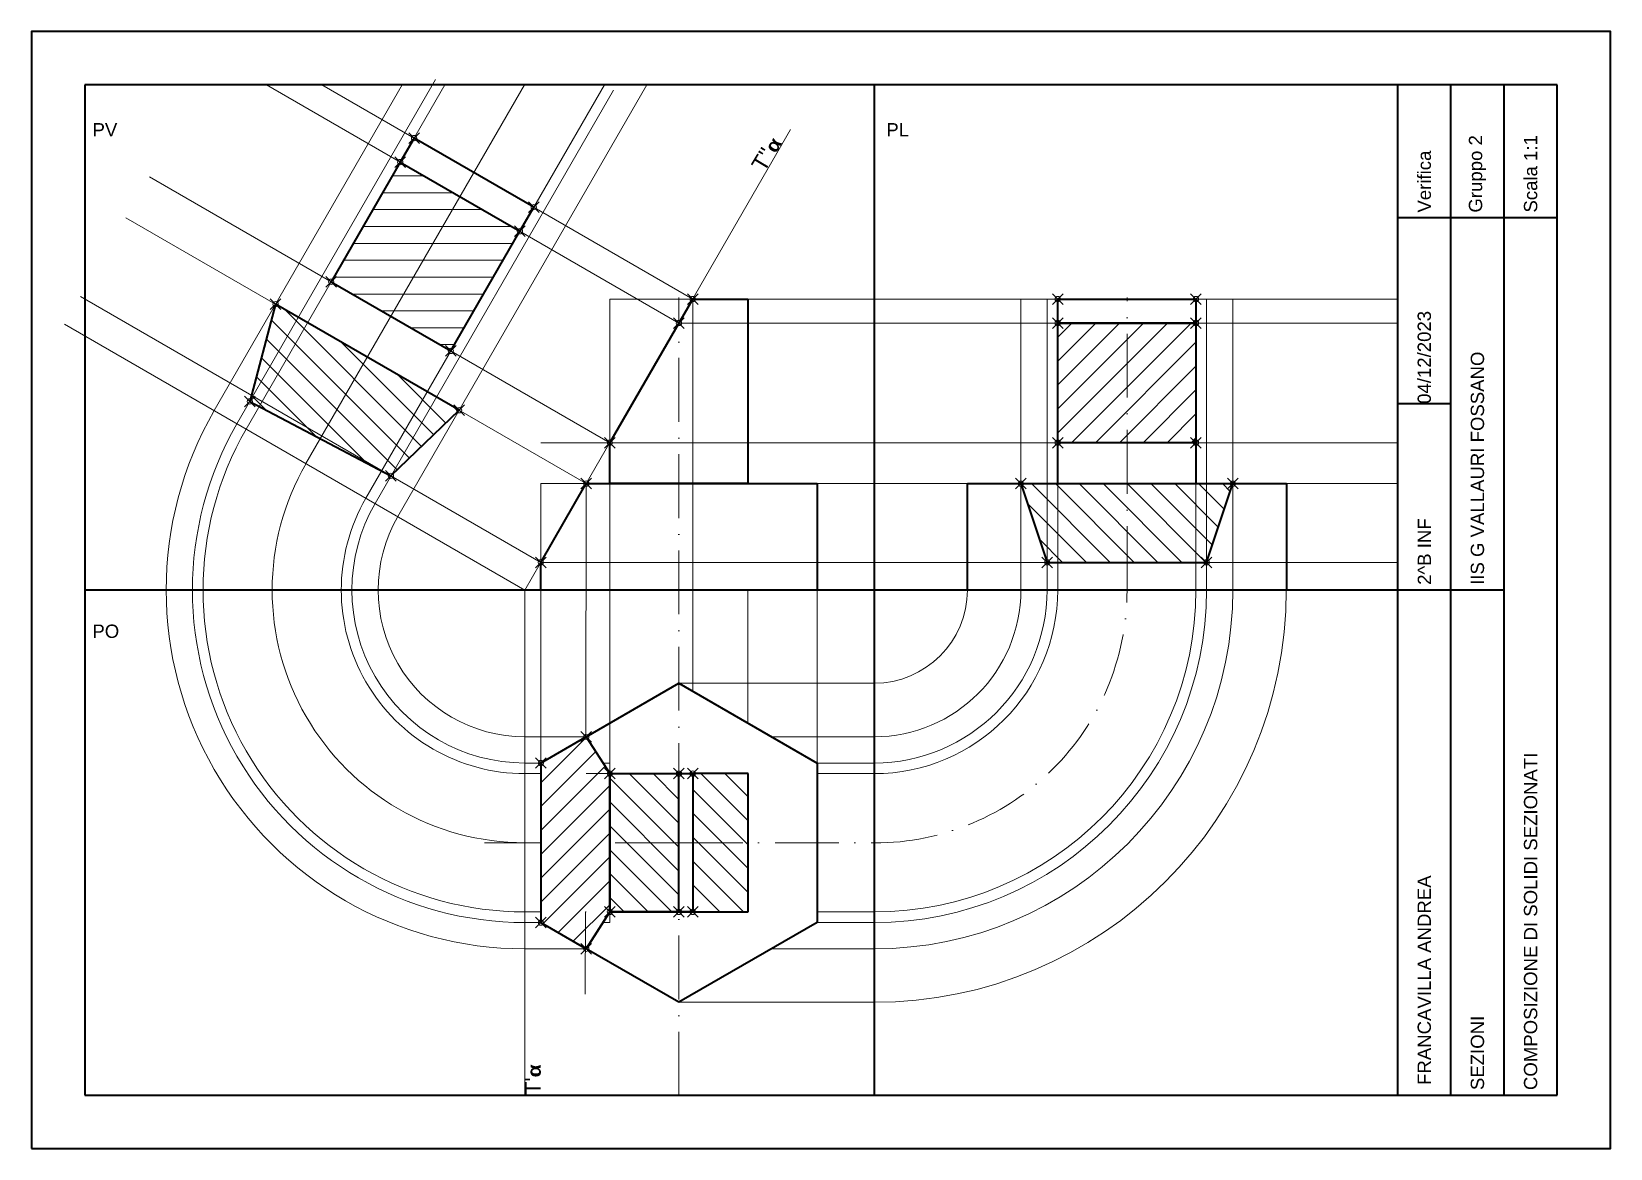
# Model space of a CAD drawing. Header units: millimetres. Extents: x -27341 to -22638, y -17500 to -16444.
# Drawn here: x -22935 to -22638, y -16680.2 to -16470.2 of the extents above; entities that cross this region are included whole.
import ezdxf

# ---------------------------------------------------------------- set-up
doc = ezdxf.new("R2010")
doc.units = ezdxf.units.MM
doc.header["$PDMODE"] = 35
doc.linetypes.add('ACAD_ISO10W100', pattern=[18, 12, -3, 0, -3])
for name, color, linetype, lineweight in [('Linea assi', 7, 'ACAD_ISO10W100', 13), ('Linea Campitura', 7, 'Continuous', 13), ('Linea Costruzione 1', 6, 'Continuous', 13), ('Linea Costruzione 2', 104, 'Continuous', 13), ('Linea Costruzione 3', 20, 'Continuous', 13), ('Linea Fine', 7, 'Continuous', 20), ('Linea Grossa', 7, 'Continuous', 40)]:
    doc.layers.add(name, color=color, linetype=linetype, lineweight=lineweight)
doc.styles.get("Standard").update_dxf_attribs({"font": 'arial.ttf'})

msp = doc.modelspace()

# ---------------------------------------------------------------- texts
at = {"layer": 'Linea Fine', "char_height": 2.5, "attachment_point": 1}
for s, insert in [('PV', (-22923.55, -16487.39)), ('PL', (-22774.23, -16487.39)), ('PO', (-22923.58, -16581.68))]:
    msp.add_mtext_dynamic_manual_height_columns(s, width=14.3786, gutter_width=12.5, heights=[0], dxfattribs=dict(at, insert=insert))
at = {"layer": 'Linea Grossa'}
for s, width, heights, insert, char_height, attachment_point, rotation in [("T''{\\fArial Black|b0|i0|c0|p34;\\H0.83333x;α}", 8.9214, [3.04], (-22799.77, -16495.23), 3, 1, 59.1002), (' Gruppo 2', 95, [0], (-22663.02, -16505.18), 2.5, 4, 90), (' Scala 1:1', 95, [0], (-22653.02, -16505.18), 2.5, 4, 90), ('\\pxt0; Verifica', 95, [0], (-22673.02, -16505.18), 2.5, 4, 90), ('04/12/2023', 95, [0], (-22673.02, -16540.18), 2.5, 4, 90), (' IIS G VALLAURI FOSSANO', 95, [0], (-22663.02, -16575.18), 2.5, 4, 90), (' 2^ B INF', 35, [0], (-22673.02, -16575.18), 2.5, 4, 90), (' COMPOSIZIONE DI SOLIDI SEZIONATI', 164.6712, [0], (-22653.02, -16670.18), 2.5, 4, 90), ('  FRANCAVILLA ANDREA', 95, [0], (-22673.02, -16670.18), 2.5, 4, 90), (' SEZIONI', 95, [0], (-22663.02, -16670.18), 2.5, 4, 90), ("T'{\\fArial Black|b0|i0|c0|p34;\\H0.83333x;α}", 8.9214, [3.04], (-22842.23, -16670.18), 3, 1, 90)]:
    msp.add_mtext_dynamic_manual_height_columns(s, width=width, gutter_width=12.5, heights=heights, dxfattribs=dict(at, insert=insert, char_height=char_height, attachment_point=attachment_point, rotation=rotation))

# ---------------------------------------------------------------- hatches: boundary and pattern name
at = {"layer": 'Linea Campitura'}
h = msp.add_hatch(dxfattribs=at)
h.set_pattern_fill('ANSI31', color=256, angle=135)
h.paths.add_polyline_path([(-22843.16, -16507.72), (-22865.67, -16494.72), (-22878.66, -16517.22), (-22856.15, -16530.22)])
h = msp.add_hatch(dxfattribs=at)
h.set_pattern_fill('ANSI31', color=256, angle=90)
h.paths.add_polyline_path([(-22889.11, -16521.44), (-22893.96, -16539.72), (-22867.41, -16553.72), (-22854.58, -16541.38)])
h = msp.add_hatch(dxfattribs=at)
h.set_pattern_fill('ANSI31', color=256)
h.paths.add_polyline_path([(-22715.98, -16524.98), (-22741.98, -16524.98), (-22741.98, -16547.48), (-22715.98, -16547.48)])
h = msp.add_hatch(dxfattribs=at)
h.set_pattern_fill('ANSI31', color=256, angle=90)
h.paths.add_polyline_path([(-22709.05, -16555.18), (-22715.98, -16555.18), (-22741.98, -16555.18), (-22748.92, -16555.18), (-22743.98, -16569.98), (-22713.98, -16569.98)])
h = msp.add_hatch(dxfattribs=at)
h.set_pattern_fill('ANSI31', color=256)
h.paths.add_polyline_path([(-22826.25, -16609.7), (-22830.68, -16602.78), (-22839.23, -16607.71), (-22839.23, -16637.71), (-22830.68, -16642.65), (-22826.25, -16635.71)])
h = msp.add_hatch(dxfattribs=at)
h.set_pattern_fill('ANSI31', color=256, angle=90)
h.paths.add_polyline_path([(-22813.25, -16609.71), (-22826.25, -16609.71), (-22826.25, -16635.71), (-22813.25, -16635.71)])
h.paths.add_polyline_path([(-22800.25, -16609.71), (-22810.64, -16609.71), (-22810.64, -16635.71), (-22800.25, -16635.71)])

# ---------------------------------------------------------------- linework, layer by layer
at = {"layer": 'Linea assi'}
for p, q in [((-22813.25, -16670.25), (-22813.25, -16520.18)), ((-22728.95, -16575.18), (-22728.95, -16520.18)), ((-22839.23, -16622.71), (-22849.8, -16622.71)), ((-22813.25, -16622.71), (-22826.25, -16622.71)), ((-22813.25, -16622.71), (-22776.52, -16622.71))]:
    msp.add_line(p, q, dxfattribs=at)
msp.add_arc((-22776.52, -16575.18), 47.57, 270, 0, dxfattribs=at)
at = {"layer": 'Linea Costruzione 1'}
for p, q in [((-22800.26, -16520.47), (-22678.02, -16520.47)), ((-22839.23, -16555.18), (-22678.02, -16555.18)), ((-22839.23, -16607.71), (-22839.23, -16575.18)), ((-22826.24, -16600.21), (-22826.24, -16575.18)), ((-22800.26, -16600.21), (-22800.26, -16575.18)), ((-22787.27, -16607.71), (-22787.27, -16575.18)), ((-22813.25, -16592.71), (-22776.52, -16592.71)), ((-22787.27, -16607.71), (-22776.52, -16607.71)), ((-22787.27, -16609.71), (-22776.52, -16609.71)), ((-22787.27, -16635.71), (-22776.52, -16635.71)), ((-22787.27, -16637.71), (-22776.52, -16637.71)), ((-22813.25, -16652.71), (-22776.52, -16652.71))]:
    msp.add_line(p, q, dxfattribs=at)
for radius in [17.53, 32.53, 34.53, 60.53, 62.53, 77.53]:
    msp.add_arc((-22776.52, -16575.18), radius, 270, 0, dxfattribs=at)
at = {"layer": 'Linea Costruzione 2'}
for p, q in [((-22810.64, -16520.47), (-22810.64, -16594.22)), ((-22748.92, -16575.18), (-22748.92, -16520.47)), ((-22743.98, -16575.18), (-22743.98, -16520.47)), ((-22741.98, -16575.18), (-22741.98, -16520.47)), ((-22715.98, -16575.18), (-22715.98, -16520.47)), ((-22713.98, -16575.18), (-22713.98, -16520.47)), ((-22709.05, -16575.18), (-22709.05, -16520.47)), ((-22813.25, -16524.98), (-22678.02, -16524.98)), ((-22839.23, -16547.48), (-22678.02, -16547.48)), ((-22826.24, -16547.48), (-22826.24, -16575.18)), ((-22839.23, -16555.18), (-22678.02, -16555.18)), ((-22830.68, -16555.18), (-22830.77, -16602.99)), ((-22839.23, -16569.98), (-22678.02, -16569.98)), ((-22839.23, -16569.98), (-22839.23, -16575.18)), ((-22826.24, -16600.21), (-22826.24, -16637.71)), ((-22795.82, -16602.78), (-22776.52, -16602.78)), ((-22839.23, -16607.71), (-22839.23, -16609.71)), ((-22827.52, -16607.71), (-22826.24, -16607.71)), ((-22787.27, -16607.71), (-22776.52, -16607.71)), ((-22830.68, -16609.71), (-22800.25, -16609.71)), ((-22813.25, -16609.71), (-22813.25, -16635.71)), ((-22810.64, -16609.71), (-22810.64, -16635.71)), ((-22787.27, -16609.71), (-22776.52, -16609.71)), ((-22839.23, -16635.71), (-22839.23, -16637.71)), ((-22830.84, -16635.71), (-22830.87, -16651.19)), ((-22827.53, -16637.71), (-22826.24, -16637.71)), ((-22826.25, -16635.71), (-22800.25, -16635.71)), ((-22787.27, -16635.71), (-22776.52, -16635.71)), ((-22787.27, -16637.71), (-22776.52, -16637.71)), ((-22795.82, -16642.65), (-22776.52, -16642.65))]:
    msp.add_line(p, q, dxfattribs=at)
for radius in [27.6, 67.47]:
    msp.add_arc((-22776.52, -16575.18), radius, 270, 0, dxfattribs=at)
for p in [(-22810.64, -16520.47), (-22741.98, -16520.47), (-22715.98, -16520.47), (-22813.25, -16524.98), (-22741.98, -16524.98), (-22715.98, -16524.98), (-22826.24, -16547.48), (-22741.98, -16547.48), (-22715.98, -16547.48), (-22830.68, -16555.18), (-22748.92, -16555.18), (-22709.05, -16555.18), (-22839.23, -16569.98), (-22743.98, -16569.98), (-22713.98, -16569.98), (-22830.68, -16602.78), (-22839.23, -16607.71), (-22826.24, -16609.71), (-22813.25, -16609.71), (-22810.64, -16609.71), (-22826.25, -16635.71), (-22813.25, -16635.71), (-22810.64, -16635.71), (-22839.23, -16637.71), (-22830.68, -16642.65)]:
    msp.add_point(p, dxfattribs=at)
at = {"layer": 'Linea Costruzione 3'}
for p, q in [((-22900.66, -16541.44), (-22865.29, -16480.18)), ((-22896.39, -16543.91), (-22859.01, -16479.18)), ((-22894.65, -16544.91), (-22857.28, -16480.18)), ((-22813.25, -16524.98), (-22890.85, -16480.18)), ((-22883.4, -16551.41), (-22842.27, -16480.18)), ((-22810.64, -16520.47), (-22880.43, -16480.18)), ((-22872.14, -16557.91), (-22827.26, -16480.18)), ((-22866.13, -16561.38), (-22819.25, -16480.18)), ((-22870.41, -16558.91), (-22825.53, -16481.18)), ((-22826.24, -16547.48), (-22912.84, -16497.48)), ((-22830.68, -16555.18), (-22917.29, -16505.18)), ((-22839.23, -16569.98), (-22925.83, -16519.98)), ((-22842.23, -16575.18), (-22928.83, -16525.18)), ((-22830.68, -16602.78), (-22842.23, -16602.78)), ((-22839.23, -16607.71), (-22842.23, -16607.71)), ((-22839.23, -16609.71), (-22842.23, -16609.71)), ((-22839.23, -16635.71), (-22842.23, -16635.71)), ((-22839.23, -16637.71), (-22842.23, -16637.71)), ((-22830.68, -16635.71), (-22830.84, -16635.71)), ((-22830.68, -16642.65), (-22842.23, -16642.65))]:
    msp.add_line(p, q, dxfattribs=at)
for radius in [67.47, 62.53, 60.53, 47.53, 34.53, 32.53, 27.6]:
    msp.add_arc((-22842.23, -16575.18), radius, 150, 270, dxfattribs=at)
for p in [(-22863.07, -16490.2), (-22865.67, -16494.72), (-22840.55, -16503.2), (-22843.16, -16507.72), (-22878.66, -16517.22), (-22889.11, -16521.44), (-22856.15, -16530.22), (-22893.96, -16539.72), (-22854.58, -16541.38), (-22867.41, -16553.72)]:
    msp.add_point(p, dxfattribs=at)
at = {"layer": 'Linea Fine'}
for p, q in [((-22830.68, -16555.18), (-22792.23, -16488.58)), ((-22826.24, -16555.18), (-22826.24, -16520.47)), ((-22826.24, -16520.47), (-22800.26, -16520.47)), ((-22800.26, -16555.18), (-22800.26, -16520.47)), ((-22741.98, -16555.18), (-22741.98, -16520.47)), ((-22715.98, -16520.47), (-22741.98, -16520.47)), ((-22715.98, -16555.18), (-22715.98, -16520.47)), ((-22842.23, -16575.18), (-22830.68, -16555.18)), ((-22839.23, -16575.18), (-22839.23, -16555.18)), ((-22839.23, -16555.18), (-22787.27, -16555.18)), ((-22787.27, -16575.18), (-22787.27, -16555.18)), ((-22758.98, -16575.18), (-22758.98, -16555.18)), ((-22758.62, -16555.18), (-22698.98, -16555.18)), ((-22743.98, -16575.18), (-22743.98, -16555.18)), ((-22713.98, -16575.18), (-22713.98, -16555.18)), ((-22698.98, -16575.18), (-22698.98, -16555.18)), ((-22839.23, -16575.18), (-22842.23, -16575.18)), ((-22842.23, -16575.18), (-22842.23, -16670.18))]:
    msp.add_line(p, q, dxfattribs=at)
for points in [[(-22839.23, -16637.71), (-22813.25, -16652.71), (-22787.27, -16637.71), (-22787.27, -16607.71), (-22813.25, -16592.71), (-22839.23, -16607.71)], [(-22826.25, -16609.71), (-22826.25, -16635.71), (-22800.25, -16635.71), (-22800.25, -16609.71)]]:
    msp.add_lwpolyline(points, close=True, dxfattribs=at)
at = {"layer": 'Linea Grossa'}
for p, q in [((-22648.02, -16480.18), (-22925.02, -16480.18)), ((-22925.02, -16480.18), (-22925.02, -16670.18)), ((-22776.52, -16480.18), (-22776.52, -16670.18)), ((-22678.02, -16670.18), (-22678.02, -16480.18)), ((-22668.02, -16670.18), (-22668.02, -16480.18)), ((-22658.02, -16670.18), (-22658.02, -16480.18)), ((-22648.02, -16670.18), (-22648.02, -16480.18)), ((-22863.07, -16490.2), (-22865.67, -16494.72)), ((-22840.55, -16503.2), (-22863.07, -16490.2)), ((-22865.67, -16494.72), (-22878.66, -16517.22)), ((-22865.67, -16494.72), (-22843.16, -16507.72)), ((-22843.16, -16507.72), (-22840.55, -16503.2)), ((-22648.02, -16505.18), (-22678.02, -16505.18)), ((-22856.15, -16530.22), (-22843.16, -16507.72)), ((-22878.66, -16517.22), (-22856.15, -16530.22)), ((-22889.11, -16521.44), (-22893.96, -16539.72)), ((-22854.58, -16541.38), (-22889.11, -16521.44)), ((-22826.24, -16547.48), (-22810.64, -16520.47)), ((-22810.64, -16520.47), (-22800.26, -16520.47)), ((-22800.26, -16520.47), (-22800.26, -16555.18)), ((-22741.98, -16524.98), (-22741.98, -16520.47)), ((-22741.98, -16520.47), (-22715.98, -16520.47)), ((-22715.98, -16520.47), (-22715.98, -16524.98)), ((-22741.98, -16547.82), (-22741.98, -16524.98)), ((-22715.98, -16524.98), (-22741.98, -16524.98)), ((-22741.98, -16524.98), (-22715.98, -16524.98)), ((-22715.98, -16524.98), (-22715.98, -16547.48)), ((-22893.96, -16539.72), (-22867.41, -16553.72)), ((-22867.41, -16553.72), (-22854.58, -16541.38)), ((-22668.02, -16540.18), (-22678.02, -16540.18)), ((-22826.24, -16555.18), (-22826.24, -16547.48)), ((-22715.98, -16547.48), (-22741.98, -16547.48)), ((-22741.98, -16555.18), (-22741.98, -16547.82)), ((-22715.98, -16547.48), (-22715.98, -16555.18)), ((-22839.23, -16569.98), (-22830.68, -16555.18)), ((-22839.23, -16569.98), (-22830.68, -16555.18)), ((-22830.68, -16555.18), (-22800.26, -16555.18)), ((-22800.26, -16555.18), (-22826.24, -16555.18)), ((-22800.26, -16555.18), (-22787.27, -16555.18)), ((-22787.27, -16555.18), (-22787.27, -16575.18)), ((-22758.98, -16575.18), (-22758.98, -16555.18)), ((-22758.98, -16555.18), (-22748.92, -16555.18)), ((-22748.92, -16555.18), (-22741.98, -16555.18)), ((-22748.92, -16555.18), (-22743.98, -16569.98)), ((-22741.98, -16555.18), (-22715.98, -16555.18)), ((-22715.98, -16555.18), (-22709.05, -16555.18)), ((-22713.98, -16569.98), (-22709.05, -16555.18)), ((-22709.05, -16555.18), (-22698.98, -16555.18)), ((-22698.98, -16555.18), (-22698.98, -16575.18)), ((-22839.23, -16575.18), (-22839.23, -16569.98)), ((-22743.98, -16569.98), (-22713.98, -16569.98)), ((-22678.02, -16575.18), (-22925.02, -16575.18)), ((-22787.27, -16575.18), (-22839.23, -16575.18)), ((-22658.02, -16575.18), (-22678.02, -16575.18)), ((-22830.68, -16602.78), (-22813.25, -16592.71)), ((-22813.25, -16592.71), (-22787.27, -16607.71)), ((-22830.68, -16602.78), (-22839.23, -16607.71)), ((-22830.68, -16602.78), (-22826.24, -16609.71)), ((-22839.23, -16607.71), (-22839.23, -16637.71)), ((-22787.27, -16607.71), (-22787.27, -16637.71)), ((-22826.25, -16635.71), (-22826.25, -16609.71)), ((-22826.25, -16609.71), (-22826.25, -16635.71)), ((-22826.24, -16609.71), (-22813.25, -16609.71)), ((-22813.25, -16609.71), (-22810.64, -16609.71)), ((-22813.25, -16635.71), (-22813.25, -16609.71)), ((-22810.64, -16609.71), (-22810.64, -16635.71)), ((-22800.25, -16609.71), (-22810.64, -16609.71)), ((-22800.25, -16635.71), (-22800.25, -16609.71)), ((-22839.23, -16637.71), (-22830.68, -16642.65)), ((-22826.25, -16635.71), (-22830.68, -16642.65)), ((-22830.68, -16642.65), (-22826.25, -16635.71)), ((-22813.25, -16635.71), (-22826.25, -16635.71)), ((-22826.25, -16635.71), (-22800.25, -16635.71)), ((-22810.64, -16635.71), (-22813.25, -16635.71)), ((-22787.27, -16637.71), (-22813.25, -16652.71)), ((-22813.25, -16652.71), (-22830.68, -16642.65)), ((-22925.02, -16670.18), (-22648.02, -16670.18))]:
    msp.add_line(p, q, dxfattribs=at)
msp.add_lwpolyline([(-22935.02, -16680.18), (-22638.02, -16680.18), (-22638.02, -16470.18), (-22935.02, -16470.18)], close=True, dxfattribs=at)

msp.set_redraw_order([(e.dxf.handle, doc.entitydb.next_handle()) for e in msp.query("TEXT MTEXT ATTDEF DIMENSION ARC_DIMENSION")])  # texts and dimensions are drawn at this point

doc.saveas('drawing.dxf')
